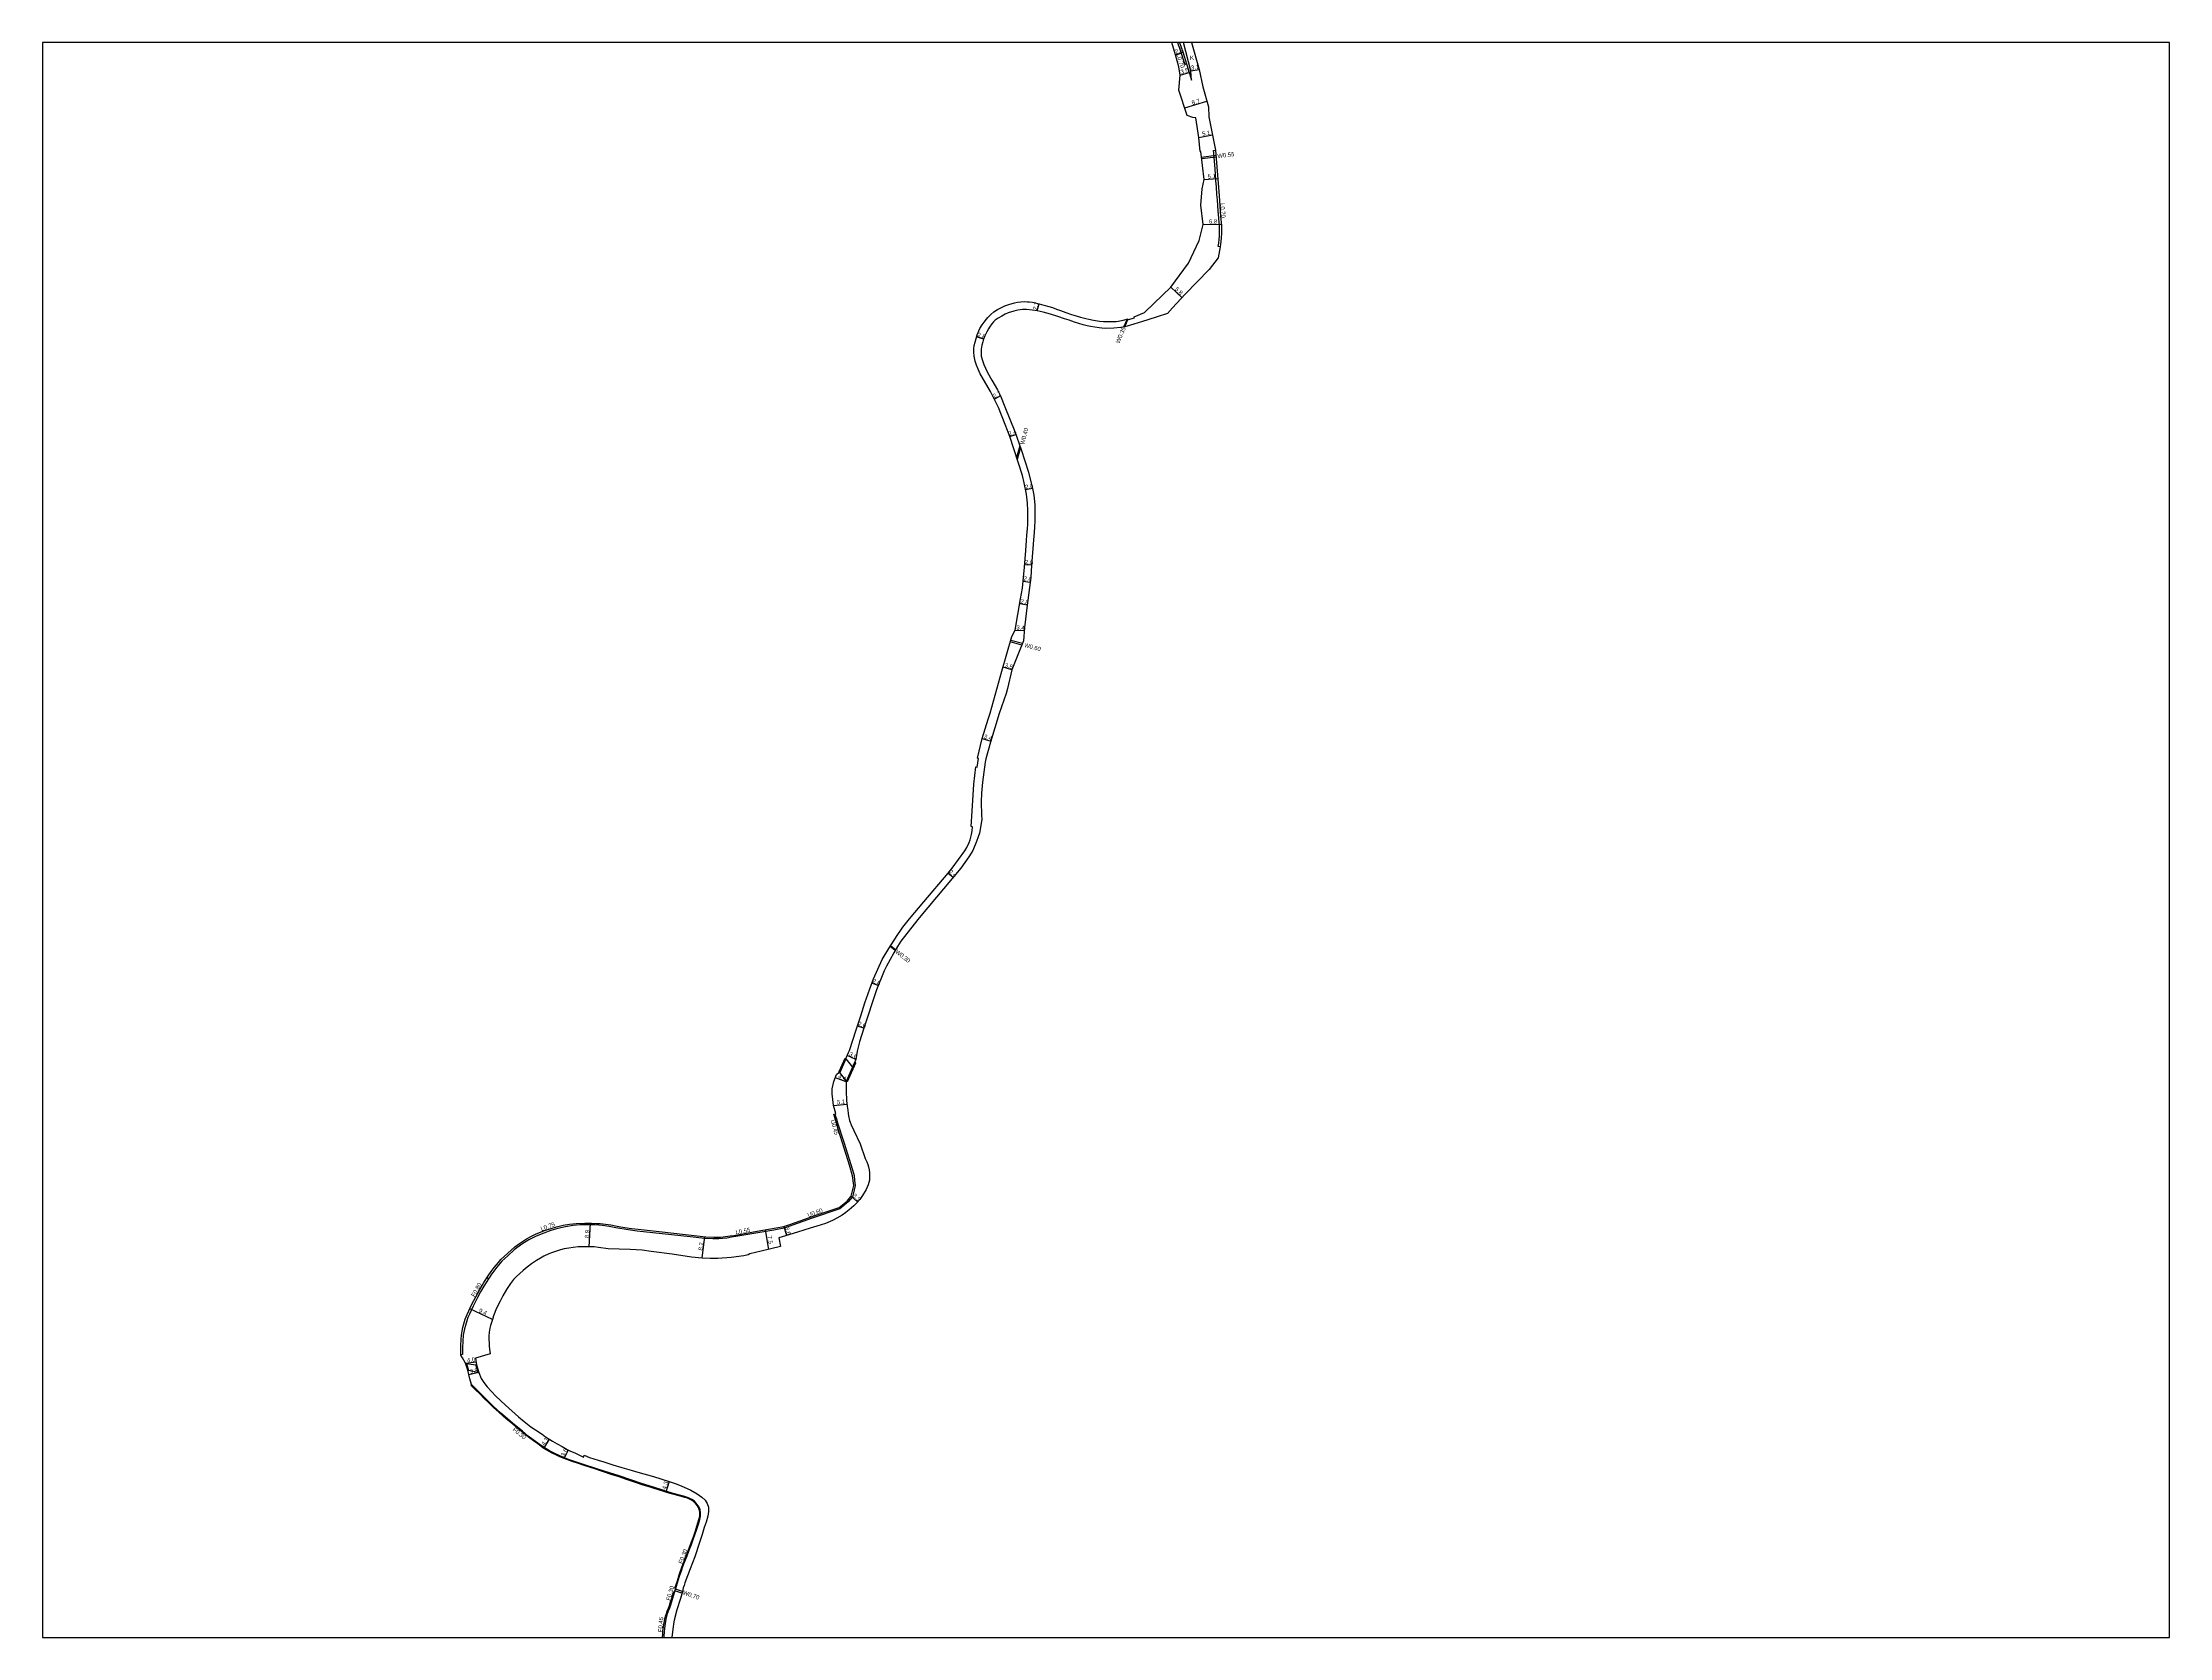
# Model space of a CAD drawing. Header units: metres. Extents: x 0 to 2400, y -93000 to -90000.
# Drawn here: x 800 to 1600, y -90600 to -90000 of the extents above; entities that cross this region are included whole.
import ezdxf

# ---------------------------------------------------------------- set-up
doc = ezdxf.new("R2010")
doc.units = ezdxf.units.M
doc.header["$LTSCALE"] = 2.5
for name, color, linetype in [('側溝・桝', 7, 'Continuous'), ('図郭', 7, 'Continuous'), ('幅員', 7, 'Continuous'), ('舗装', 7, 'Continuous'), ('道路', 7, 'Continuous')]:
    doc.layers.add(name, color=color, linetype=linetype)
doc.styles.get("Standard").update_dxf_attribs({"font": ''})
doc.styles.get('Standard').set_extended_font_data('@MS PGothic')

msp = doc.modelspace()

# ---------------------------------------------------------------- linework, layer by layer
at = {"layer": '側溝・桝', "ltscale": 0.5, "flags": 128}
for points in [[(1226.89, -90000), (1227.85, -90002.88), (1229.68, -90008.25), (1230.33, -90008.07)], [(1241.29, -90042.55), (1235.94, -90043.19)], [(1241.34, -90043.09), (1236.01, -90043.74)], [(1242.95, -90076.88), (1242.14, -90076.73), (1242.4, -90075.45), (1242.58, -90074.02), (1242.65, -90072.9), (1242.73, -90071.22), (1242.71, -90070.14), (1242.65, -90068.62), (1242.56, -90067.67), (1242.45, -90066.18), (1242.33, -90064.54), (1242.25, -90063.4), (1242.1, -90061.35), (1241.91, -90059.15), (1241.75, -90057.15), (1241.56, -90054.33), (1241.36, -90052.06), (1241.14, -90049.37), (1240.9, -90046.03), (1240.66, -90043.29), (1240.53, -90041.47), (1240.49, -90040.6), (1241.13, -90040.55)], [(1207.04, -90106.98), (1208.31, -90103.94)], [(1207.97, -90104.03), (1206.6, -90107.06), (1206.6, -90107.06)], [(1167.55, -90151.66), (1166.37, -90156.1)], [(1167.79, -90152.33), (1166.6, -90156.8)], [(1120.68, -90341.59), (1118.8, -90340.11)], [(1120.83, -90341.32), (1118.96, -90339.86)], [(1078.94, -90445.97), (1075.09, -90446.72), (1067.58, -90448.01), (1061.47, -90449.07), (1059.14, -90449.47), (1057.35, -90449.77), (1055.7, -90449.93), (1054.41, -90450.04), (1052.12, -90450.08), (1049.11, -90449.91), (1043.59, -90449.33), (1036.54, -90448.56), (1029.52, -90447.77), (1023.68, -90447.16), (1020.24, -90446.67), (1015.62, -90445.92), (1013.18, -90445.43), (1010.62, -90445.04), (1007.91, -90444.82), (1005.62, -90444.73), (1002.14, -90444.79), (999.63, -90445), (996.73, -90445.47), (993.82, -90446.15), (991.19, -90446.92), (988.56, -90447.89), (985.7, -90449), (982.94, -90450.36), (980.23, -90452.06), (977.4, -90454.21), (974.95, -90456.38), (972.77, -90458.46), (970.84, -90460.74), (968.9, -90463.31), (967.73, -90465.03), (967.14, -90464.66)], [(967.73, -90465.03), (965.98, -90467.82), (964.72, -90470), (963.65, -90472.09), (961.95, -90475.35), (960.58, -90478.42), (960.01, -90479.6), (959.55, -90480.94), (959.03, -90482.61), (958.72, -90483.84), (958.26, -90486.22), (958.06, -90488.57), (957.98, -90491.03), (958.01, -90493.61), (957.39, -90493.63)], [(1038.17, -90581.55), (1039.11, -90578.61), (1039.71, -90576.61), (1040.29, -90574.9), (1040.83, -90573.34), (1041.48, -90571.66), (1042.42, -90569.32), (1043.26, -90567.18), (1044.1, -90564.99), (1044.89, -90562.72), (1046, -90559.68), (1046.7, -90557.38), (1047.18, -90555.68), (1047.51, -90554.4), (1047.54, -90553.74), (1047.52, -90552.99), (1047.32, -90551.97), (1047.05, -90551.27), (1046.62, -90550.5), (1045.87, -90549.45), (1045.16, -90548.71), (1044.27, -90548.07), (1042.93, -90547.46), (1041.06, -90546.87), (1037.23, -90545.81), (1034.03, -90544.85), (1029.81, -90543.52), (1025.34, -90542.09), (1021.28, -90540.75), (1016.45, -90539.13), (1013.69, -90538.22), (1008.52, -90536.57), (1003.06, -90534.79), (997.82, -90533), (994.86, -90531.83), (992.15, -90530.59), (990.67, -90529.77), (989.4, -90529.07), (987.65, -90527.88), (985.42, -90526.26), (982.72, -90524.24), (980.49, -90522.45), (977.5, -90519.99), (974.89, -90517.81), (972.42, -90515.58), (969.54, -90512.96), (966.89, -90510.32), (964.03, -90507.49), (961.97, -90505.46), (961.39, -90504.84), (961.11, -90505.07)], [(1037.72, -90582.8), (1036.51, -90586.61), (1036.02, -90588.26), (1035.88, -90588.92), (1035.35, -90590.11), (1035.21, -90590.53), (1034.96, -90591.17), (1034.74, -90591.96), (1034.47, -90593.14), (1034.19, -90594.71), (1033.89, -90596.49), (1033.77, -90598), (1033.72, -90599.41), (1033.7, -90600)], [(1040.49, -90583.38), (1037.83, -90582.49)], [(1040.66, -90582.76), (1038.06, -90581.85)]]:
    msp.add_lwpolyline(points, dxfattribs=at)
at = {"layer": '側溝・桝', "ltscale": 0.5, "elevation": 7.6, "flags": 128}
for points in [[(1168.32, -90226.67), (1164.01, -90225.5)], [(1168.54, -90226.11), (1164.18, -90224.92)], [(1098.04, -90403.08), (1098.28, -90403.92), (1098.71, -90405.3), (1098.73, -90405.43), (1098.97, -90406.34), (1101.34, -90413.61), (1104.64, -90424.05), (1105.23, -90426.15), (1105.45, -90428.07), (1105.69, -90429.94), (1104.94, -90433.21), (1104.67, -90434.23), (1103.06, -90436.16), (1099.92, -90438.74), (1089.52, -90442.31), (1078.94, -90445.97), (1078.77, -90445.39)]]:
    msp.add_lwpolyline(points, dxfattribs=at)
at = {"layer": '図郭'}
msp.add_lwpolyline([(800, -90600), (1600, -90600), (1600, -90000), (800, -90000)], close=True, dxfattribs=at)
at = {"layer": '幅員', "flags": 128}
for points in [[(1226.12, -90004.58), (1228.9, -90003.67)], [(1227.95, -90012.29), (1231.33, -90011.24)], [(1229.59, -90024.56), (1237.97, -90022.11)], [(1234.98, -90035.7), (1240, -90034.72)], [(1236.94, -90051.57), (1241.99, -90051.16)], [(1236.61, -90068.43), (1243.4, -90068.32)], [(1224.37, -90092.06), (1228.61, -90096)], [(1174.14, -90100.92), (1174.87, -90098.36)], [(1153.97, -90111.6), (1151.33, -90110.77)], [(1160.36, -90132.86), (1158.02, -90134.11)], [(1163.84, -90148.23), (1166.05, -90147.44)], [(1172.35, -90167.81), (1169.77, -90168.29)], [(1172.04, -90196.64), (1169.47, -90196.43)], [(1168.86, -90202.6), (1171.46, -90202.95)], [(1170.3, -90211.6), (1167.57, -90211.13)], [(1165.87, -90221.01), (1169.22, -90221.25)], [(1164.6, -90235.98), (1161.27, -90235.02)], [(1153.47, -90261.87), (1156.7, -90262.85)], [(1140.63, -90312.47), (1142.49, -90314.03)], [(1114.33, -90354.74), (1111.92, -90353.83)], [(1108.95, -90370.79), (1106.49, -90369.98)], [(1105.93, -90382.56), (1102.68, -90381.12)], [(1102.3, -90391.03), (1098.21, -90389.47)], [(1097.51, -90399.88), (1102.56, -90399.33)], [(1104.1, -90434.01), (1106.58, -90436.13)], [(1005.64, -90452.99), (1006.08, -90444.11)], [(1073.24, -90454.02), (1071.94, -90446.63)], [(1078.77, -90445.39), (1079.83, -90448.82)], [(1048.15, -90457.3), (1049.05, -90449.18)], [(969.19, -90480.34), (960.72, -90476.31)], [(959.1, -90496.87), (963.07, -90496.36)], [(964.15, -90500.31), (960.36, -90501.22)], [(988.53, -90528.85), (990.73, -90525.45)], [(996.25, -90532.67), (997.81, -90529.44)], [(1035.74, -90541.28), (1034.47, -90545.36)]]:
    msp.add_lwpolyline(points, dxfattribs=at)
at = {"layer": '幅員'}
msp.add_lwpolyline([(1231.93, -90010.59), (1234.99, -90010.11)], dxfattribs=at)
at = {"layer": '道路', "ltscale": 0.5}
for points in [[(1033.19, -90600), (1033.28, -90598.6), (1033.35, -90597.65), (1033.55, -90595.87), (1033.78, -90594.55), (1034.11, -90592.95), (1034.35, -90592), (1034.68, -90590.93), (1034.98, -90590.05), (1035.45, -90589), (1035.83, -90587.96), (1036.12, -90586.95), (1036.52, -90585.56), (1037.47, -90582.71), (1037.72, -90582.8), (1038.17, -90581.55), (1037.88, -90581.43), (1038.77, -90578.66), (1039.44, -90576.47), (1040.46, -90573.51), (1043.02, -90566.98), (1044.15, -90563.97), (1044.79, -90562.2), (1045.63, -90559.91), (1046.16, -90558.18), (1046.88, -90555.64), (1047.22, -90554.39), (1047.26, -90553.41), (1047.18, -90552.69), (1046.99, -90551.85), (1046.7, -90551.16), (1046.29, -90550.47), (1045.75, -90549.75), (1045.37, -90549.32), (1044.68, -90548.69), (1044.09, -90548.3), (1043.35, -90547.92), (1042.59, -90547.62), (1041.56, -90547.33), (1039.41, -90546.72), (1036.58, -90545.96), (1035.23, -90545.6), (1032.99, -90544.9), (1030.03, -90543.94), (1028.16, -90543.37), (1025.93, -90542.65), (1023.42, -90541.79), (1021.18, -90541.05), (1019.29, -90540.43), (1016.85, -90539.62), (1013.87, -90538.71), (1011.31, -90537.84), (1009.83, -90537.35), (1007.68, -90536.62), (1005.78, -90535.98), (1003.77, -90535.33), (1001.17, -90534.45), (999.27, -90533.79), (996.25, -90532.67), (994.61, -90532.02), (993.09, -90531.34), (991.68, -90530.69), (990.6, -90530.1), (989.63, -90529.56), (988.53, -90528.85), (987.59, -90528.16), (986.27, -90527.2), (984.69, -90526.05), (983.33, -90525.04), (981.71, -90523.78), (980.18, -90522.56), (978.73, -90521.37), (976.83, -90519.82), (974.34, -90517.72), (973.14, -90516.67), (971.65, -90515.29), (969.68, -90513.5), (967.85, -90511.79), (966.04, -90509.98), (964.55, -90508.51), (962.74, -90506.73), (961.11, -90505.07), (961.39, -90504.84), (960.71, -90502.65), (959.95, -90499.49), (960.26, -90499.55), (959.45, -90496.95), (959.1, -90496.87), (958, -90494.79), (957.39, -90493.84), (957.37, -90492.69), (957.34, -90490.27), (957.43, -90487.8), (957.6, -90486.24), (957.81, -90484.82), (958.07, -90483.4), (958.46, -90481.99), (959, -90480.25), (959.7, -90478.45), (961.5, -90474.66), (962.93, -90471.81), (964.44, -90469.14), (966.01, -90466.44), (967.6, -90463.94), (968.68, -90462.36), (969.88, -90460.8), (971.47, -90458.88), (972.36, -90457.83), (973.58, -90456.63), (976.22, -90454.26), (977.68, -90453.04), (979.39, -90451.77), (981.98, -90450.08), (984.17, -90448.88), (985.4, -90448.28), (988.82, -90446.96), (991.36, -90446.11), (993.27, -90445.55), (995.78, -90444.92), (998.22, -90444.5), (1000.67, -90444.21), (1003.93, -90444.12), (1006.54, -90444.14), (1008.31, -90444.23), (1009.71, -90444.3), (1011.73, -90444.53), (1013.72, -90444.82), (1016.16, -90445.32), (1017.36, -90445.55), (1021.52, -90446.13), (1024, -90446.43), (1033.09, -90447.41), (1049.46, -90449.23), (1052.52, -90449.44), (1055.06, -90449.36), (1056.91, -90449.21), (1058.69, -90448.94), (1060.06, -90448.75), (1070.23, -90446.93), (1075.97, -90445.92), (1078.77, -90445.39), (1080.68, -90444.71), (1085.01, -90443.21), (1089.43, -90441.69), (1099.58, -90438.21), (1102.69, -90435.81), (1104.1, -90434.01), (1105.17, -90429.99), (1104.7, -90426.4), (1103.49, -90422.36), (1102.24, -90418.29), (1100.93, -90413.97), (1099.31, -90408.75), (1098.47, -90406.04), (1098.1, -90404.79), (1097.66, -90403.19), (1098.04, -90403.08), (1098.32, -90402.92), (1097.51, -90399.88), (1097.21, -90397.66), (1096.95, -90395.49), (1097.02, -90393.66), (1097.67, -90390.87), (1098.66, -90388.27), (1099.59, -90387.37), (1099.69, -90387.13), (1099.9, -90387.41), (1103.2, -90379.96), (1103.51, -90379.13), (1106.02, -90371.41), (1107.76, -90366.13), (1109.32, -90361.21), (1111.12, -90355.93), (1112.52, -90352.24), (1115.83, -90345), (1118.36, -90340.81), (1121.43, -90335.92), (1123.11, -90333.55), (1123.64, -90332.77), (1126.09, -90329.71), (1131.5, -90323.27), (1140.63, -90312.47), (1142.17, -90310.56), (1146.85, -90304.05), (1147.7, -90302.79), (1148.49, -90300.9), (1148.85, -90299.9), (1149.41, -90297.92), (1149.66, -90296.61), (1149.76, -90295), (1149.26, -90294.98), (1149.7, -90289.14), (1150.28, -90279.01), (1151.06, -90272.49), (1151.57, -90272.54), (1152.09, -90269.4), (1151.61, -90269.24), (1153.47, -90261.87), (1155.7, -90254.59), (1156.37, -90252.28), (1160.84, -90236.5), (1164.61, -90223.42), (1165.87, -90221.01), (1167.89, -90209.3), (1168.58, -90205.28), (1169.01, -90201.2), (1169.39, -90197.35), (1169.89, -90191.15), (1170.14, -90187.39), (1170.28, -90185.36), (1170.42, -90182.91), (1170.56, -90181.15), (1170.6, -90179.23), (1170.64, -90178.01), (1170.63, -90176.08), (1170.46, -90173.31), (1170.06, -90169.85), (1169.28, -90165.64), (1168.57, -90162.93), (1163.84, -90148.23), (1162.1, -90143.64), (1159.57, -90137.26), (1158.11, -90134.27), (1156.52, -90131.28), (1153.48, -90125.92), (1152.69, -90124.6), (1151.9, -90122.91), (1151.3, -90121.41), (1150.84, -90119.83), (1150.46, -90117.96), (1150.35, -90116.52), (1150.28, -90115.19), (1150.46, -90113.95), (1150.74, -90112.69), (1151.58, -90109.99), (1152.22, -90108.46), (1152.6, -90107.61), (1153.45, -90106.2), (1154.19, -90105.18), (1155.04, -90104.1), (1155.56, -90103.48), (1156.67, -90102.34), (1157.85, -90101.3), (1159.22, -90100.4), (1160.68, -90099.62), (1161.96, -90099.05), (1163.42, -90098.5), (1165.55, -90097.93), (1166.65, -90097.73), (1167.99, -90097.53), (1169.45, -90097.47), (1170.52, -90097.49), (1171.11, -90097.52), (1172.34, -90097.72), (1173.83, -90098.07), (1174.83, -90098.35), (1176.63, -90098.8), (1178.51, -90099.29), (1179.93, -90099.71), (1181.36, -90100.27), (1182.92, -90100.82), (1184.9, -90101.58), (1186.97, -90102.26), (1187.95, -90102.61), (1190.43, -90103.33), (1192.37, -90103.83), (1193.56, -90104.1), (1195.36, -90104.39), (1197.55, -90104.76), (1199, -90104.9), (1200.78, -90104.97), (1203.82, -90104.94), (1204.59, -90104.82), (1206.48, -90104.44), (1208.39, -90103.92), (1208.44, -90104.15), (1210.7, -90103.59), (1210.57, -90103.2), (1214.52, -90101.55), (1218.04, -90098.16), (1224.37, -90092.06), (1230.98, -90082.96), (1235, -90074.47), (1236.61, -90068.43), (1235.69, -90061.19), (1236.23, -90054.99), (1236.94, -90051.57), (1235.67, -90040.95), (1235.41, -90040.95), (1234.98, -90035.7), (1233.76, -90028.32), (1232.66, -90028.19), (1230.53, -90027.41), (1227.43, -90017.95), (1227.95, -90012.29), (1227.43, -90009.16), (1226.12, -90004.58), (1224.74, -90000)], [(1227.7, -90000), (1228.84, -90003.48), (1230.33, -90008.07), (1231.08, -90010.45), (1232.21, -90014.11)], [(1236.36, -90016.63), (1238.57, -90024.17), (1238.68, -90027.93), (1241.13, -90040.52)], [(1241.13, -90040.52), (1242.52, -90057.68), (1243.11, -90065.28), (1243.41, -90068.78), (1243.45, -90071.53), (1243.36, -90073.62), (1243.09, -90075.87), (1242.95, -90076.88), (1242.25, -90080.95), (1238.83, -90085.37), (1229.81, -90094.72), (1225.07, -90099.81), (1223.11, -90101.88), (1219.29, -90103.13), (1215.72, -90104.26), (1213.67, -90104.97), (1210.43, -90106.01), (1207.09, -90106.97), (1205.6, -90107.25), (1202.95, -90107.5), (1199.97, -90107.52), (1198.46, -90107.46), (1197.41, -90107.38), (1194.23, -90106.83), (1192.91, -90106.55), (1191.44, -90106.15), (1189.84, -90105.7), (1188.12, -90105.14), (1186.13, -90104.49), (1184.37, -90103.92), (1181.86, -90103.04), (1179.08, -90102.16), (1176.35, -90101.44), (1174.14, -90100.92), (1172.29, -90100.63), (1170.06, -90100.41), (1168.57, -90100.37), (1166.9, -90100.62), (1165.35, -90101.01), (1163.21, -90101.7), (1162.02, -90102.21), (1160.8, -90102.91), (1159.45, -90103.75), (1158.32, -90104.48), (1157.66, -90105.07), (1157, -90105.83), (1156.23, -90107.06), (1155.81, -90107.7), (1155.16, -90108.85), (1154.44, -90110.39), (1153.97, -90111.6), (1153.62, -90112.58), (1153.33, -90113.84), (1153.1, -90115.36), (1153.03, -90116.54), (1153.05, -90117.44), (1153.09, -90118.04), (1153.5, -90119.59), (1154.03, -90121.09), (1154.62, -90122.49), (1155.44, -90124.15), (1157.04, -90127.06), (1159.19, -90130.67), (1160.36, -90132.86), (1161.99, -90137.02), (1165.68, -90146.38), (1168.07, -90153.1), (1170.87, -90161.67), (1172.35, -90167.81), (1172.8, -90170.23), (1173.2, -90173.91), (1173.28, -90176.13), (1173.23, -90178.15), (1173.19, -90179.98), (1173.06, -90182.15), (1172.92, -90184.3), (1172.78, -90187.05), (1172.48, -90190.38), (1172.04, -90196.64), (1171.7, -90201.2), (1170.3, -90211.6), (1169.3, -90220.06), (1168.94, -90225.08), (1167.14, -90229.72), (1164.6, -90235.98), (1162.91, -90243.01), (1162.4, -90244.87), (1159.85, -90252.44), (1156.61, -90263.15), (1154.82, -90269.51), (1154.57, -90270.78), (1153.52, -90278.3), (1153.14, -90282.35), (1153.08, -90285.65), (1153.21, -90290.71), (1153.25, -90292.17), (1153.19, -90293.08), (1152.36, -90297.38), (1151.96, -90298.75), (1151.28, -90300.54), (1149.86, -90303.89), (1149.29, -90304.92), (1148.37, -90306.31), (1145.4, -90310.57), (1129.69, -90329.23), (1125.05, -90335.12), (1122.89, -90338.12), (1121.53, -90340.11), (1120.16, -90342.47), (1117.38, -90347.43), (1116.52, -90349.18), (1113.7, -90356.34), (1108.95, -90370.79), (1107.27, -90375.97), (1106.44, -90379.38), (1105.93, -90382.56), (1104.7, -90385.45), (1102.3, -90391.03), (1102.21, -90393.5), (1102.26, -90395.57), (1102.34, -90396.81), (1102.41, -90397.95), (1102.64, -90400.08), (1102.85, -90401.63), (1103.03, -90402.93), (1103.18, -90403.78), (1103.54, -90405.48), (1103.77, -90406.18), (1104.17, -90407.13), (1105.13, -90409.26), (1107.55, -90414.34), (1109.43, -90419.86), (1109.99, -90421.03), (1110.37, -90422.05), (1110.68, -90422.96), (1110.93, -90424.08), (1111.04, -90425.19), (1111.03, -90427.94), (1110.53, -90429.72), (1109.79, -90431.53), (1108.46, -90433.71), (1107.89, -90434.54), (1107.35, -90435.24), (1106.32, -90436.44), (1105.14, -90437.63), (1103.39, -90439.14), (1102.13, -90440.1), (1100.75, -90441.08), (1098.72, -90442.26), (1097.09, -90443.11), (1094.51, -90444.22), (1091.24, -90445.31), (1088.71, -90446.06), (1083.98, -90447.53), (1079.47, -90448.93), (1076.91, -90449.71), (1077.6, -90452.97), (1070.31, -90454.73), (1066.01, -90455.72), (1065.42, -90456.1), (1063.77, -90456.42), (1059.05, -90457.01), (1054.05, -90457.39), (1051.09, -90457.44), (1048.15, -90457.3), (1044.13, -90456.88), (1036.78, -90455.86), (1028.93, -90454.77), (1025.52, -90454.3), (1021, -90454.04), (1012.76, -90453.79), (1009.16, -90453.27), (1007.43, -90453.05), (1005.64, -90452.99), (1003.23, -90452.99), (1001.45, -90453.09), (999.63, -90453.29), (997.98, -90453.5), (996.24, -90453.83), (994.78, -90454.2), (993.29, -90454.62), (991.85, -90455.13), (990.48, -90455.68), (988.6, -90456.56), (987.29, -90457.26), (985.84, -90458.15), (983.93, -90459.4), (982.28, -90460.64), (980.72, -90461.91), (978.24, -90464.15), (977.19, -90465.31), (976.02, -90466.78), (974.53, -90469.13), (973.16, -90471.44), (972.08, -90473.45), (970.79, -90476.13), (969.62, -90479.03), (969.19, -90480.34), (968.51, -90482.65), (968.3, -90483.63), (968.05, -90485.12), (967.91, -90486.61), (967.99, -90490.58), (968.25, -90492.46), (968.36, -90493.3), (962.89, -90494.97), (963.21, -90497.48), (962.96, -90497.45), (963.88, -90500.27), (964.15, -90500.31), (964.94, -90502.58), (966, -90504.13), (967.19, -90505.71), (970.5, -90509.24), (974.09, -90512.63), (979.01, -90516.94), (981.19, -90518.75), (983.7, -90520.78), (985.48, -90521.95), (987.91, -90523.57), (989.24, -90524.48), (990.82, -90525.51), (991.79, -90526.11), (993.62, -90527.21), (995.49, -90528.22), (997.37, -90529.23), (998.39, -90529.73), (1000.41, -90530.73), (1001.42, -90531.18), (1003.44, -90532.13), (1003.69, -90531.46), (1005.79, -90532.26), (1008.94, -90533.3), (1011.06, -90533.96), (1014.54, -90535.04), (1017.87, -90536.05), (1021.38, -90537.07), (1023.86, -90537.78), (1029.82, -90539.5), (1035.74, -90541.28), (1037.97, -90542.13), (1040.22, -90543), (1043.86, -90544.59), (1046.24, -90546), (1047.98, -90547.25), (1049.23, -90548.37), (1050.02, -90549.56), (1050.54, -90551.01), (1050.5, -90552.57), (1050.26, -90554.41), (1049.63, -90556.6), (1048.92, -90558.68), (1048.07, -90561.24), (1047.07, -90564.27), (1045.36, -90569.64), (1043.63, -90574.23), (1041.63, -90579.39), (1041.3, -90580.47), (1041.01, -90581.37), (1040.68, -90582.69), (1039.94, -90585.32), (1038.62, -90589.58), (1037.7, -90593.05), (1037.46, -90594.06), (1037.12, -90596.83), (1036.74, -90600)]]:
    msp.add_lwpolyline(points, dxfattribs=at)
at = {"layer": '道路'}
for points in [[(1232.21, -90014.11), (1231.93, -90010.59), (1229.18, -90000)], [(1232.22, -90000), (1234.99, -90010.11), (1236.36, -90016.63)]]:
    msp.add_lwpolyline(points, dxfattribs=at)
at = {"layer": '道路', "ltscale": 0.5, "flags": 128}
for points in [[(1101.9, -90382.06), (1102.17, -90382.29), (1099.9, -90387.41), (1099.69, -90387.13)], [(1102.17, -90382.29), (1104.7, -90385.45), (1102.42, -90390.74), (1099.9, -90387.41)], [(1105.72, -90383.91), (1102.63, -90390.99), (1102.42, -90390.74), (1105.48, -90383.62)], [(959.1, -90496.87), (959.45, -90496.95), (960.26, -90499.55), (959.95, -90499.49), (959.1, -90496.87)], [(959.45, -90496.95), (962.96, -90497.45), (963.88, -90500.27), (960.26, -90499.55)], [(962.96, -90497.45), (963.21, -90497.48), (964.15, -90500.31), (963.88, -90500.27)]]:
    msp.add_lwpolyline(points, close=True, dxfattribs=at)

# ---------------------------------------------------------------- texts
at = {"layer": '側溝・桝'}
for s, rotation, p in [('L0.70', 288.0403, (1226.46, -90004.45)), ('W0.55', 6.86208, (1241.99, -90043.5)), ('L0.70', 274.45694, (1242.97, -90060.49)), ('W0.35', 67.31141, (1205.03, -90113.3)), ('W0.40', 75.01169, (1169.2, -90151.4)), ('W0.60', 344.66134, (1169.07, -90227.35)), ('W0.30', 321.86742, (1120.58, -90342.39)), ('U0.45', 286.66076, (1096.37, -90405.47)), ('U0.60', 19.07432, (1088.03, -90441.91)), ('L0.75', 21.05484, (987.71, -90447.12)), ('L0.55', 10.13428, (1060.86, -90448.35)), ('F0.80', 60.47078, (962.5, -90472.06)), ('F0.30', 320.84867, (976.67, -90522.08)), ('F0.30', 68.60652, (1040.61, -90572.45)), ('F0.30', 73.94246, (1036.06, -90586.27)), ('W0.70', 341.45697, (1040.7, -90583.79)), ('F0.45', 85.61214, (1033.07, -90598.04))]:
    msp.add_text(s, height=1.6, rotation=rotation, dxfattribs=at).set_placement(p)
at = {"layer": '幅員'}
for s, rotation, p in [('2.9', 18.0403, (1226.22, -90004.28)), ('3.5', 17.16389, (1228.34, -90011.91)), ('3.1', 8.86616, (1232.07, -90010.31)), ('8.7', 16.27702, (1232.49, -90023.45)), ('5.1', 10.99583, (1236.34, -90035.18)), ('5.1', 4.64229, (1238.32, -90051.2)), ('6.8', 0.9476, (1238.72, -90068.15)), ('5.8', 317.08427, (1225.72, -90092.97)), ('2.7', 74.17473, (1173.92, -90100.79)), ('2.8', 342.69229, (1151.5, -90110.56)), ('2.7', 28.13315, (1157.96, -90133.86)), ('2.4', 19.60514, (1163.63, -90148.04)), ('2.6', 10.56339, (1169.76, -90168.04)), ('2.6', 355.38656, (1169.5, -90196.18)), ('2.6', 352.32662, (1168.93, -90202.35)), ('2.8', 350.22304, (1167.71, -90210.9)), ('3.4', 355.85568, (1166.26, -90220.79)), ('3.5', 343.94612, (1161.77, -90234.9)), ('3.4', 343.20369, (1153.91, -90261.75)), ('2.4', 319.92194, (1140.72, -90312.21)), ('2.6', 339.28698, (1112.02, -90353.6)), ('2.6', 341.79587, (1106.58, -90369.75)), ('3.6', 336.12311, (1103.24, -90381.1)), ('4.4', 339.12097, (1099.11, -90389.54)), ('5.1', 6.2413, (1098.89, -90399.48)), ('3.3', 319.48954, (1104.53, -90434.05)), ('8.9', 87.1237, (1005.55, -90449.82)), ('3.6', 287.21481, (1079.16, -90445.81)), ('8.2', 83.65419, (1048.21, -90454.49)), ('7.5', 279.98211, (1072.62, -90449.04)), ('9.4', 334.52147, (963.89, -90477.54)), ('4.0', 7.38811, (959.74, -90496.54)), ('3.9', 13.46394, (960.96, -90500.82)), ('4.1', 57.01009, (988.8, -90527.97)), ('3.6', 64.0926, (996.25, -90532.1)), ('4.3', 72.63959, (1034.48, -90544.49))]:
    msp.add_text(s, height=1.6, rotation=rotation, dxfattribs=at).set_placement(p)
at = {"layer": '舗装'}
msp.add_text('K', height=1.6, dxfattribs=at).set_placement((1231.59, -90006.52))

doc.saveas('drawing.dxf')
